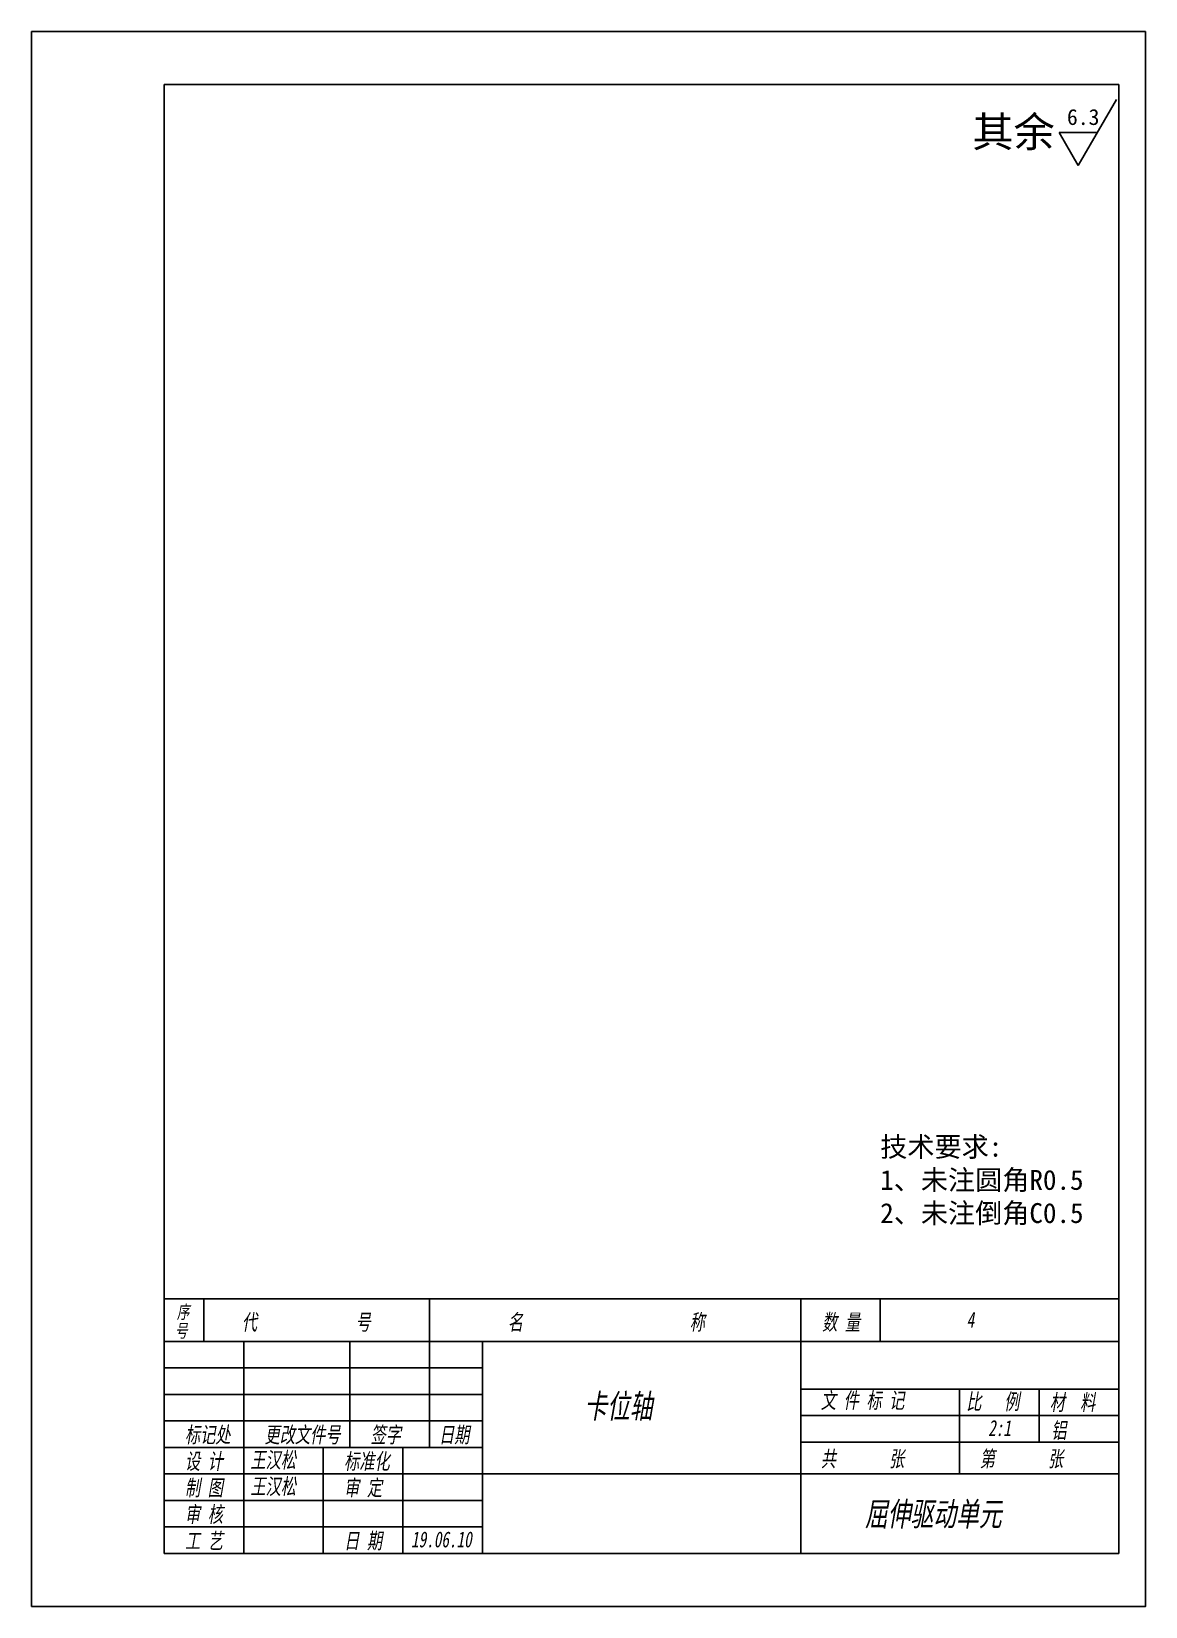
# Model space of a CAD drawing. Header units: millimetres. Extents: x 8840 to 20870, y -7456 to 1741.
# Drawn here: x 8840.2 to 8945.2, y -4037.1 to -3888.6 of the extents above; entities that cross this region are included whole.
import ezdxf

# ---------------------------------------------------------------- set-up
doc = ezdxf.new("R2010")
doc.units = ezdxf.units.MM
doc.layers.get('0').update_dxf_attribs({"lineweight": 25})
for name, color, linetype in [('临时线', 6, 'Continuous'), ('尺寸', 4, 'Continuous'), ('文字', 7, 'Continuous'), ('细实线', 2, 'Continuous')]:
    doc.layers.add(name, color=color, linetype=linetype)
doc.styles.get("Standard").update_dxf_attribs({"font": ''})
doc.styles.add('样式 2', font='', dxfattribs={"width": 0.7, "oblique": 10})
doc.styles.get('Standard').set_extended_font_data('SimSun')
doc.styles.get('样式 2').set_extended_font_data('SimSun')

msp = doc.modelspace()

# ---------------------------------------------------------------- texts
at = {"style": '样式 2', "oblique": 10, "width": 0.7}
for s, height, p in [('序', 1.25, (8853.953, -4009.933)), ('代             号', 1.5, (8860.082, -4011.019)), ('名                      称', 1.5, (8885.148, -4011.019)), ('数 量', 1.5, (8914.776, -4011.019)), ('4', 1.5, (8928.383, -4010.805)), ('号', 1.25, (8853.78, -4011.71)), ('卡位轴', 2.25, (8892.35, -4019.316)), ('文 件 标 记', 1.5, (8914.652, -4018.398)), ('比   例', 1.5, (8928.364, -4018.508)), ('材  料', 1.5, (8936.233, -4018.587)), ('2:1', 1.5, (8930.418, -4021.008)), ('铝', 1.5, (8936.371, -4021.229)), ('标记处', 1.5, (8854.717, -4021.637)), ('更改文件号', 1.5, (8862.217, -4021.637)), ('签字', 1.5, (8872.217, -4021.637)), ('日期', 1.5, (8878.661, -4021.637)), ('设 计', 1.5, (8854.717, -4024.137)), ('王汉松', 1.5, (8860.883, -4024.008)), ('标准化', 1.5, (8869.717, -4024.137)), ('共       张', 1.5, (8914.652, -4023.898)), ('第       张', 1.5, (8929.633, -4023.898)), ('制 图', 1.5, (8854.717, -4026.637)), ('王汉松', 1.5, (8860.883, -4026.508)), ('审 定', 1.5, (8869.717, -4026.637)), ('屈伸驱动单元', 2.25, (8918.813, -4029.489)), ('审 核', 1.5, (8854.717, -4029.137)), ('工 艺', 1.5, (8854.717, -4031.637)), ('日 期', 1.5, (8869.717, -4031.637)), ('19.06.10', 1.5, (8876.021, -4031.506))]:
    msp.add_text(s, height=height, dxfattribs=at).set_placement(p)
at = {"layer": '文字'}
msp.add_text('其余', height=2.85, dxfattribs=at).set_placement((8928.922, -3899.472))
at = {"layer": '文字', "ltscale": 0.1, "insert": (8920.245, -3992.8), "char_height": 1.875, "width": 27.06984, "attachment_point": 1}
msp.add_mtext('{\\fSimSun|b0|i0|c134|p2;技术要求:\\P1、未注圆角R0.5\\P2、未注倒角C0.5}', dxfattribs=at)

# ---------------------------------------------------------------- blocks, each defined once
blk = doc.blocks.new('ra')
at = {"layer": '细实线'}
for p, q in [((0, 0), (6, 10.39)), ((-3, 5.2), (0, 0)), ((-3, 5.2), (3, 5.2))]:
    blk.add_line(p, q, dxfattribs=at)
at = {"layer": '文字'}
blk.add_attdef('RA', (-1.78, 6.39), '', height=2.5, dxfattribs=at)

# ---------------------------------------------------------------- linework, layer by layer
for p, q in [((8942.749, -3893.584), (8852.749, -3893.584)), ((8852.749, -3893.584), (8852.749, -4032.084)), ((8942.749, -4032.084), (8942.749, -3893.584)), ((8852.749, -4008.084), (8942.749, -4008.084)), ((8856.499, -4008.084), (8856.499, -4012.084)), ((8877.749, -4008.084), (8877.749, -4012.084)), ((8912.749, -4008.084), (8912.749, -4032.084)), ((8920.249, -4008.084), (8920.249, -4012.084)), ((8852.749, -4012.084), (8942.749, -4012.084)), ((8882.749, -4012.084), (8882.749, -4032.084)), ((8912.749, -4016.584), (8942.749, -4016.584)), ((8852.749, -4019.584), (8882.749, -4019.584)), ((8882.749, -4024.584), (8942.749, -4024.584)), ((8852.749, -4032.084), (8942.749, -4032.084))]:
    msp.add_line(p, q)
msp.add_lwpolyline([(8840.249, -4037.084), (8945.249, -4037.084), (8945.249, -3888.584), (8840.249, -3888.584)], close=True)
at = {"layer": '临时线'}
for p, q in [((8860.249, -4012.084), (8860.249, -4032.084)), ((8870.249, -4012.084), (8870.249, -4022.084)), ((8877.749, -4012.084), (8877.749, -4022.084)), ((8852.749, -4014.584), (8882.749, -4014.584)), ((8927.73, -4016.584), (8927.73, -4024.584)), ((8935.23, -4016.584), (8935.23, -4021.584)), ((8852.749, -4017.084), (8882.749, -4017.084)), ((8912.749, -4019.084), (8942.749, -4019.084)), ((8852.749, -4022.084), (8882.749, -4022.084)), ((8867.749, -4022.084), (8867.749, -4032.084)), ((8875.249, -4022.084), (8875.249, -4032.084)), ((8912.749, -4021.584), (8942.749, -4021.584)), ((8852.749, -4024.584), (8882.749, -4024.584)), ((8852.749, -4027.084), (8882.749, -4027.084)), ((8852.749, -4029.584), (8882.749, -4029.584))]:
    msp.add_line(p, q, dxfattribs=at)

# ---------------------------------------------------------------- block references
at = {"layer": '尺寸', "xscale": 0.5999999999985448, "yscale": 0.599999999999909, "zscale": 0.6}
msp.add_blockref('ra', (8938.915, -3901.23), dxfattribs=at).add_auto_attribs({'RA': '6.3'})

msp.set_redraw_order([(e.dxf.handle, doc.entitydb.next_handle()) for e in msp.query("TEXT MTEXT ATTDEF DIMENSION ARC_DIMENSION")])  # texts and dimensions are drawn at this point

doc.saveas('drawing.dxf')
